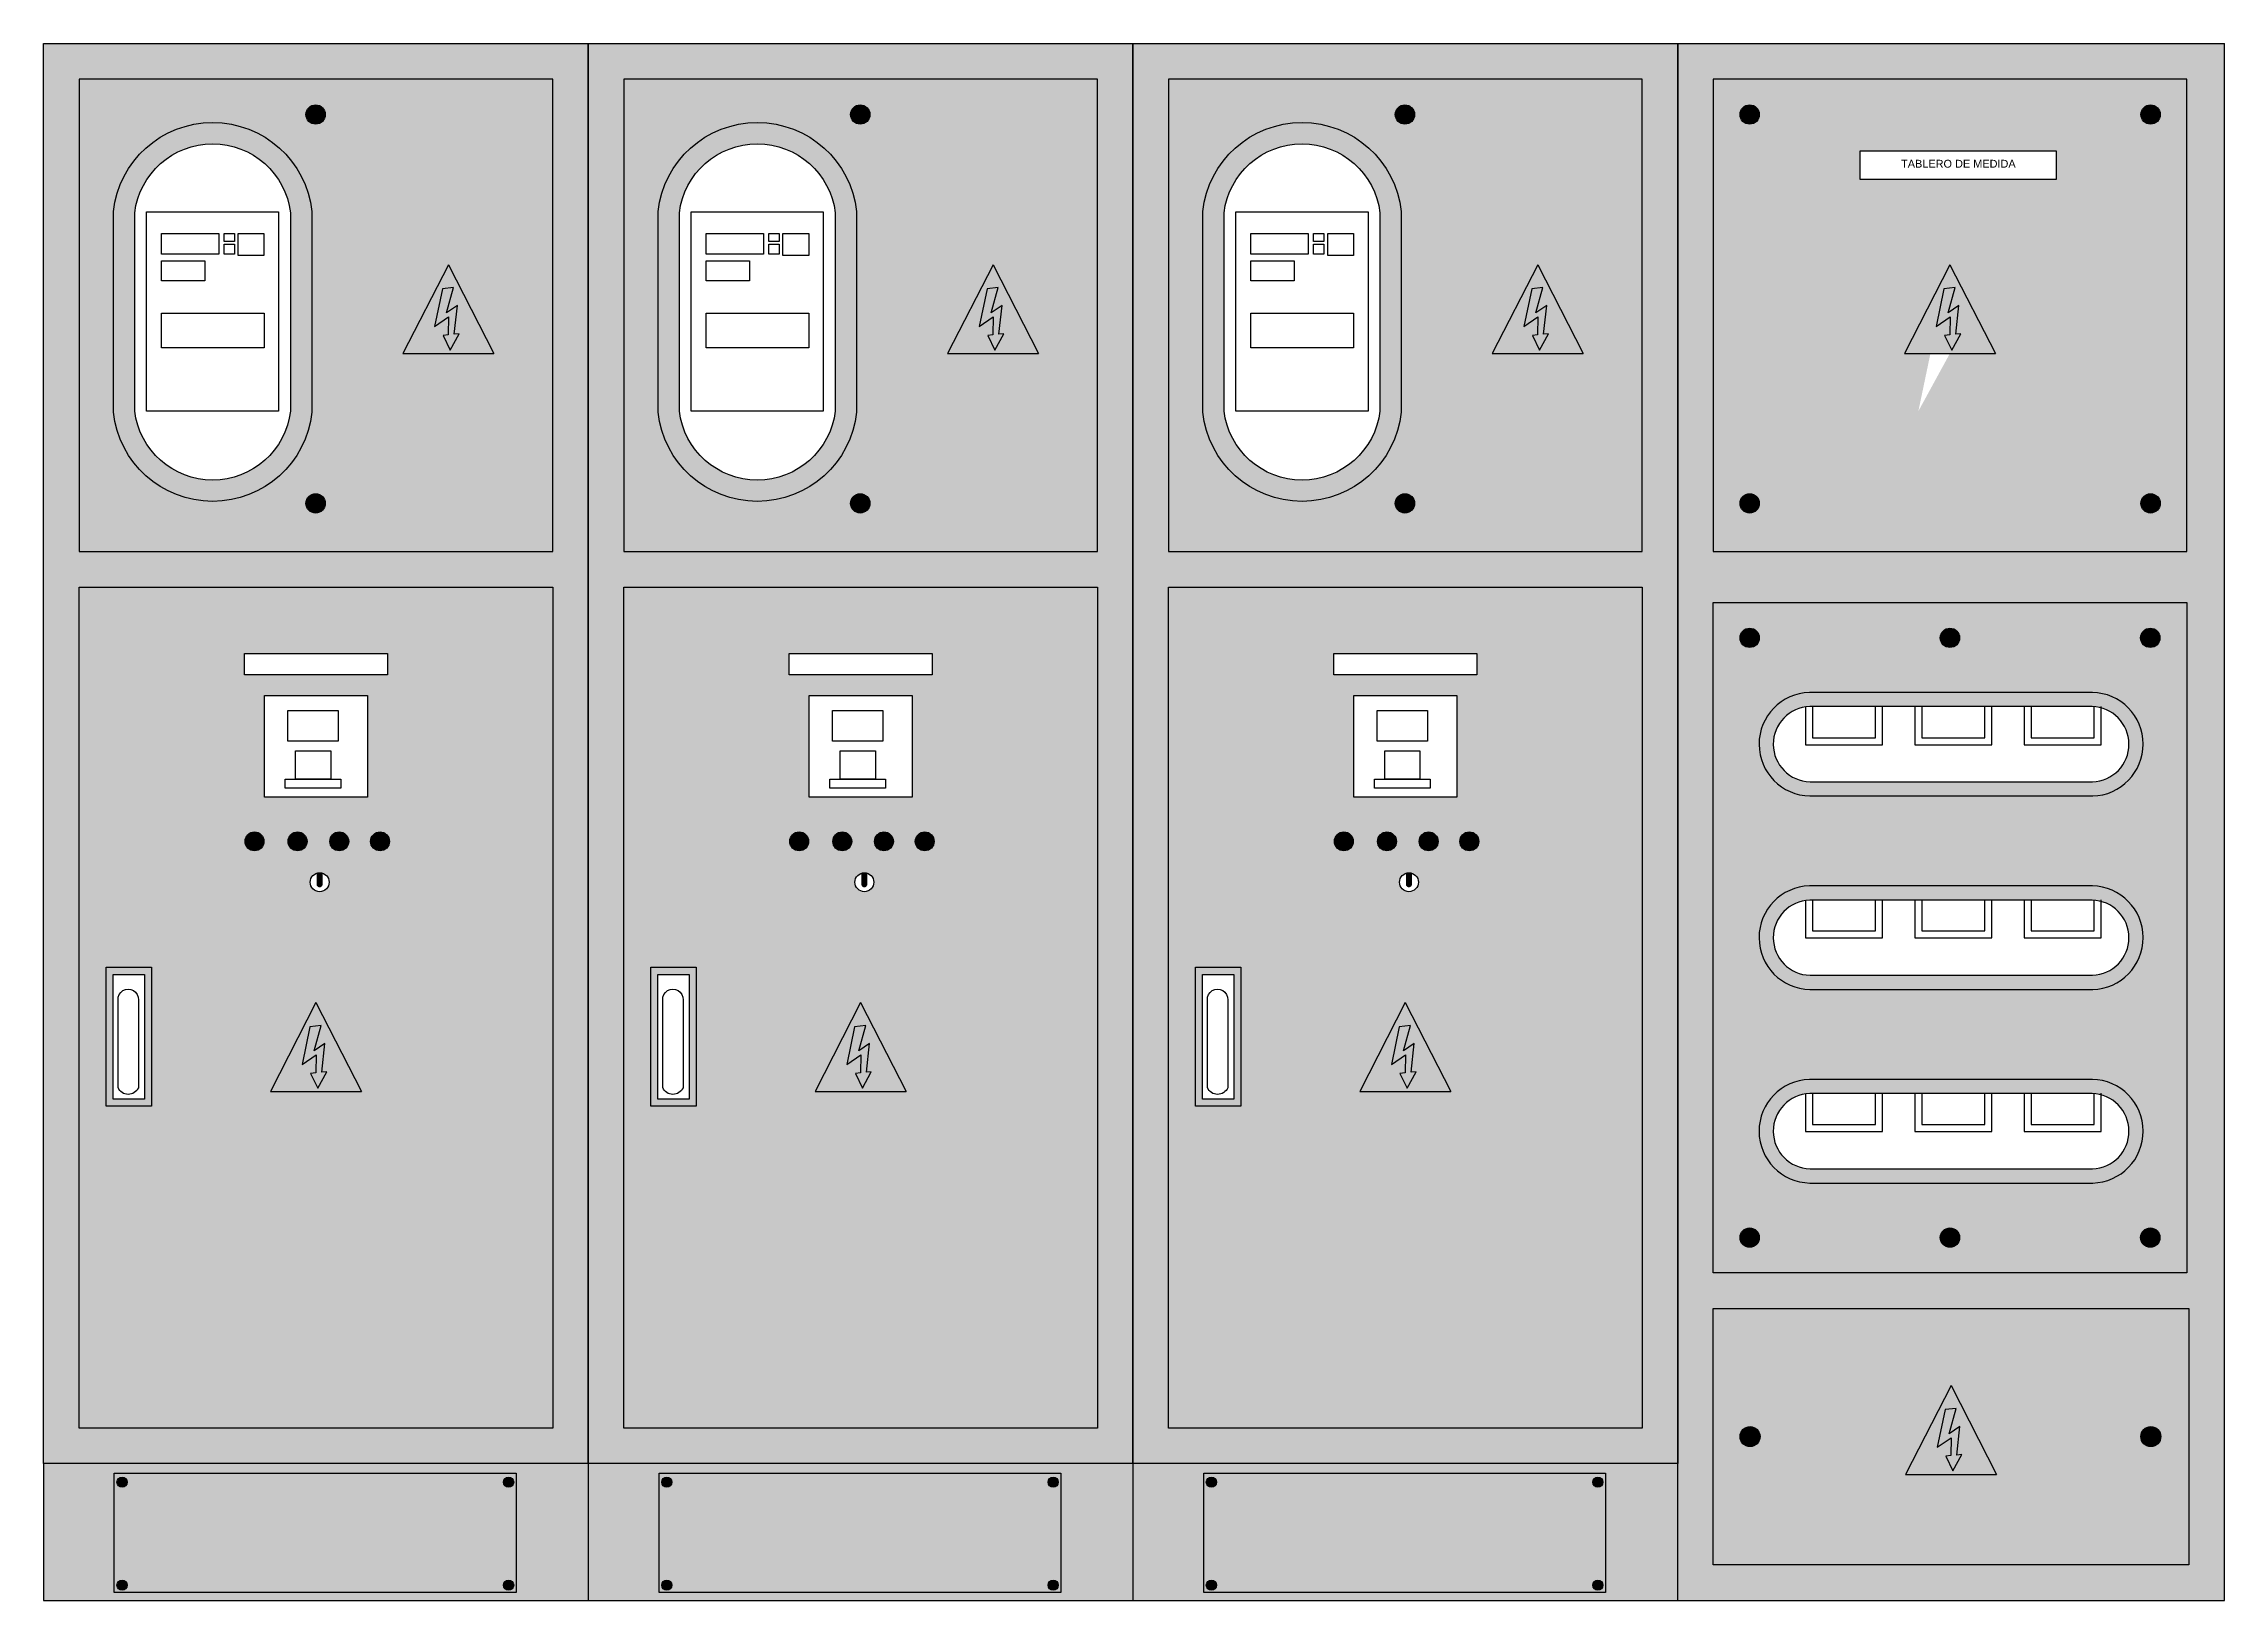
# Model space of a CAD drawing. Header units: metres. Extents: x 81 to 650, y -25 to 177.
# Drawn here: x 255.63 to 258.701, y 35.921 to 38.114 of the extents above; entities that cross this region are included whole.
import ezdxf

# ---------------------------------------------------------------- set-up
doc = ezdxf.new("R2010")
doc.units = ezdxf.units.M
doc.layers.add('EQUIPOS', color=7, linetype='Continuous', true_color=0xc7c7c7)
doc.layers.add('RE80', color=7, linetype='Continuous', lineweight=15)
doc.styles.add('ROMANS', font='arial.ttf')

msp = doc.modelspace()

# ---------------------------------------------------------------- texts
at = {"layer": 'RE80', "ltscale": 0.015, "insert": (258.2354, 37.9447, 0), "char_height": 0.011, "width": 0.182443, "attachment_point": 4, "style": 'ROMANS'}
msp.add_mtext('\\pxqc;TABLERO DE MEDIDA', dxfattribs=at)

# ---------------------------------------------------------------- hatches: boundary and pattern name
at = {"transparency": 33554687}
h = msp.add_hatch(color=256, dxfattribs=at)
h.dxf.hatch_style = 1
h.paths.add_polyline_path([(256.0266, 38.0141, 1), (255.9995, 38.0141, 1)])
h = msp.add_hatch(color=256, dxfattribs=at)
h.dxf.hatch_style = 1
h.paths.add_polyline_path([(256.7666, 38.0141, 1), (256.7937, 38.0141, 1)])
h = msp.add_hatch(color=256, dxfattribs=at)
h.dxf.hatch_style = 1
h.paths.add_polyline_path([(257.5337, 38.0141, 1), (257.5608, 38.0141, 1)])
h = msp.add_hatch(color=256, dxfattribs=at)
h.dxf.hatch_style = 1
h.paths.add_polyline_path([(258.0191, 38.0141, 1), (258.0463, 38.0141, 1)])
h = msp.add_hatch(color=256, dxfattribs=at)
h.dxf.hatch_style = 1
h.paths.add_polyline_path([(258.5838, 38.0141, 1), (258.6109, 38.0141, 1)])
h = msp.add_hatch(color=256, dxfattribs=at)
h.dxf.hatch_style = 1
h.paths.add_polyline_path([(256.0078, 37.8773), (256.0078, 37.6247, -1), (255.7284, 37.5948), (255.7284, 37.8474, -1)])
h.paths.add_polyline_path([(255.9778, 37.8756), (255.9778, 37.623, -1), (255.7584, 37.5965), (255.7584, 37.8491, -1)], flags=16)
h.paths.add_polyline_path([(255.775, 37.8769), (255.961, 37.8769), (255.961, 37.5962), (255.775, 37.5962)], flags=0)
h.paths.add_polyline_path([(255.877, 37.8463), (255.877, 37.8173), (255.7961, 37.8173), (255.7961, 37.8463)], flags=0)
h.paths.add_polyline_path([(255.8842, 37.8463), (255.899, 37.8463), (255.899, 37.8354), (255.8842, 37.8354)], flags=0)
h.paths.add_polyline_path([(255.9042, 37.8463), (255.9404, 37.8463), (255.9404, 37.8156), (255.9042, 37.8156)], flags=0)
h.paths.add_polyline_path([(255.8842, 37.8317), (255.899, 37.8317), (255.899, 37.8176), (255.8842, 37.8176)], flags=0)
h.paths.add_polyline_path([(255.857, 37.8079), (255.857, 37.7799), (255.7961, 37.7799), (255.7961, 37.8079)], flags=0)
h.paths.add_polyline_path([(255.796, 37.7343), (255.9405, 37.7343), (255.9405, 37.6853), (255.796, 37.6853)], flags=0)
h = msp.add_hatch(color=256, dxfattribs=at)
h.dxf.hatch_style = 1
h.paths.add_polyline_path([(256.7749, 37.8773), (256.7749, 37.6247, -1), (256.4954, 37.5948), (256.4954, 37.8474, -1)])
h.paths.add_polyline_path([(256.7449, 37.8756), (256.7449, 37.623, -1), (256.5254, 37.5965), (256.5254, 37.8491, -1)], flags=16)
h.paths.add_polyline_path([(256.542, 37.8769), (256.7281, 37.8769), (256.7281, 37.5962), (256.542, 37.5962)], flags=0)
h.paths.add_polyline_path([(256.644, 37.8463), (256.644, 37.8173), (256.5632, 37.8173), (256.5632, 37.8463)], flags=0)
h.paths.add_polyline_path([(256.6513, 37.8463), (256.6661, 37.8463), (256.6661, 37.8354), (256.6513, 37.8354)], flags=0)
h.paths.add_polyline_path([(256.6713, 37.8463), (256.7075, 37.8463), (256.7075, 37.8156), (256.6713, 37.8156)], flags=0)
h.paths.add_polyline_path([(256.6513, 37.8317), (256.6661, 37.8317), (256.6661, 37.8176), (256.6513, 37.8176)], flags=0)
h.paths.add_polyline_path([(256.6241, 37.8079), (256.6241, 37.7799), (256.5632, 37.7799), (256.5632, 37.8079)], flags=0)
h.paths.add_polyline_path([(256.563, 37.7343), (256.7076, 37.7343), (256.7076, 37.6853), (256.563, 37.6853)], flags=0)
h = msp.add_hatch(color=256, dxfattribs=at)
h.dxf.hatch_style = 1
h.paths.add_polyline_path([(257.542, 37.6247, -1), (257.2625, 37.5948), (257.2625, 37.8474, -1), (257.542, 37.8773)])
h.paths.add_polyline_path([(257.512, 37.623, -1), (257.2925, 37.5965), (257.2925, 37.8491, -1), (257.512, 37.8756)], flags=16)
h.paths.add_polyline_path([(257.3302, 37.8463), (257.4111, 37.8463), (257.4111, 37.8173), (257.3302, 37.8173)], flags=0)
h.paths.add_polyline_path([(257.4183, 37.8463), (257.4331, 37.8463), (257.4331, 37.8354), (257.4183, 37.8354)], flags=0)
h.paths.add_polyline_path([(257.3302, 37.8079), (257.3912, 37.8079), (257.3912, 37.7799), (257.3302, 37.7799)], flags=0)
h.paths.add_polyline_path([(257.4183, 37.8317), (257.4331, 37.8317), (257.4331, 37.8176), (257.4183, 37.8176)], flags=0)
h.paths.add_polyline_path([(257.4384, 37.8463), (257.4746, 37.8463), (257.4746, 37.8156), (257.4384, 37.8156)], flags=0)
h.paths.add_polyline_path([(257.3301, 37.7343), (257.4746, 37.7343), (257.4746, 37.6853), (257.3301, 37.6853)], flags=0)
h = msp.add_hatch(color=2, dxfattribs=at)
h.dxf.hatch_style = 1
h.paths.add_polyline_path([(256.2001, 37.8026), (256.1361, 37.6774), (256.2642, 37.6774)])
h.paths.add_polyline_path([(256.2152, 37.7054), (256.2026, 37.6822), (256.1927, 37.703), (256.1999, 37.7038), (256.2003, 37.729), (256.1806, 37.7157), (256.1916, 37.7686), (256.2073, 37.7703), (256.1976, 37.7347), (256.2128, 37.7449), (256.2083, 37.7046)], flags=16)
h = msp.add_hatch(color=2, dxfattribs=at)
h.dxf.hatch_style = 1
h.paths.add_polyline_path([(256.9672, 37.8026), (256.9031, 37.6774), (257.0313, 37.6774)])
h.paths.add_polyline_path([(256.9823, 37.7054), (256.9696, 37.6822), (256.9597, 37.703), (256.967, 37.7038), (256.9674, 37.729), (256.9476, 37.7157), (256.9587, 37.7686), (256.9744, 37.7703), (256.9647, 37.7347), (256.9799, 37.7449), (256.9754, 37.7046)], flags=16)
h = msp.add_hatch(color=2, dxfattribs=at)
h.dxf.hatch_style = 1
h.paths.add_polyline_path([(257.7343, 37.8026), (257.6702, 37.6774), (257.7984, 37.6774)])
h.paths.add_polyline_path([(257.7494, 37.7054), (257.7367, 37.6822), (257.7268, 37.703), (257.7341, 37.7038), (257.7345, 37.729), (257.7147, 37.7157), (257.7258, 37.7686), (257.7415, 37.7703), (257.7317, 37.7347), (257.747, 37.7449), (257.7424, 37.7046)], flags=16)
h = msp.add_hatch(color=2, dxfattribs=at)
h.dxf.hatch_style = 1
h.paths.add_polyline_path([(258.3148, 37.8026), (258.2507, 37.6774), (258.3789, 37.6774)])
h.paths.add_polyline_path([(258.3299, 37.7054), (258.3172, 37.6822), (258.3073, 37.703), (258.3146, 37.7038), (258.315, 37.729), (258.2952, 37.7157), (258.3063, 37.7686), (258.322, 37.7703), (258.3122, 37.7347), (258.3275, 37.7449), (258.3229, 37.7046)], flags=16)
h = msp.add_hatch(color=256, dxfattribs=at)
h.dxf.hatch_style = 1
h.paths.add_polyline_path([(256.2128, 37.7449), (256.1976, 37.7347), (256.2073, 37.7703), (256.1916, 37.7686), (256.1806, 37.7157), (256.2003, 37.729), (256.1999, 37.7038), (256.1927, 37.703), (256.2026, 37.6822), (256.2152, 37.7054), (256.2083, 37.7046)])
h = msp.add_hatch(color=256, dxfattribs=at)
h.dxf.hatch_style = 1
h.paths.add_polyline_path([(256.9799, 37.7449), (256.9647, 37.7347), (256.9744, 37.7703), (256.9587, 37.7686), (256.9476, 37.7157), (256.9674, 37.729), (256.967, 37.7038), (256.9597, 37.703), (256.9696, 37.6822), (256.9823, 37.7054), (256.9754, 37.7046)])
h = msp.add_hatch(color=256, dxfattribs=at)
h.dxf.hatch_style = 1
h.paths.add_polyline_path([(257.747, 37.7449), (257.7317, 37.7347), (257.7415, 37.7703), (257.7258, 37.7686), (257.7147, 37.7157), (257.7345, 37.729), (257.7341, 37.7038), (257.7268, 37.703), (257.7367, 37.6822), (257.7494, 37.7054), (257.7424, 37.7046)])
h = msp.add_hatch(color=256, dxfattribs=at)
h.dxf.hatch_style = 1
h.paths.add_polyline_path([(258.3275, 37.7449), (258.3122, 37.7347), (258.322, 37.7703), (258.3063, 37.7686), (258.2952, 37.7157), (258.315, 37.729), (258.3146, 37.7038), (258.3073, 37.703), (258.3172, 37.6822), (258.3299, 37.7054), (258.3229, 37.7046)])
h = msp.add_hatch(color=256, dxfattribs=at)
h.dxf.hatch_style = 1
h.paths.add_polyline_path([(255.9995, 37.4664, 1), (256.0266, 37.4664, 1)])
h = msp.add_hatch(color=256, dxfattribs=at)
h.dxf.hatch_style = 1
h.paths.add_polyline_path([(256.7666, 37.4664, 1), (256.7937, 37.4664, 1)])
h = msp.add_hatch(color=256, dxfattribs=at)
h.dxf.hatch_style = 1
h.paths.add_polyline_path([(257.5608, 37.4664, 1), (257.5337, 37.4664, 1)])
h = msp.add_hatch(color=256, dxfattribs=at)
h.dxf.hatch_style = 1
h.paths.add_polyline_path([(258.0191, 37.4664, 1), (258.0463, 37.4664, 1)])
h = msp.add_hatch(color=256, dxfattribs=at)
h.dxf.hatch_style = 1
h.paths.add_polyline_path([(258.5838, 37.4664, 1), (258.6109, 37.4664, 1)])
h = msp.add_hatch(color=256, dxfattribs=at)
h.dxf.hatch_style = 1
h.paths.add_polyline_path([(258.0191, 37.277, 1), (258.0463, 37.277, 1)])
h = msp.add_hatch(color=256, dxfattribs=at)
h.dxf.hatch_style = 1
h.paths.add_polyline_path([(258.3012, 37.277, 1), (258.3283, 37.277, 1)])
h = msp.add_hatch(color=256, dxfattribs=at)
h.dxf.hatch_style = 1
h.paths.add_polyline_path([(258.5833, 37.277, 1), (258.6104, 37.277, 1)])
h = msp.add_hatch(color=256, dxfattribs=at)
h.dxf.hatch_style = 1
h.paths.add_polyline_path([(258.5153, 37.2001), (258.117, 37.2001, 0.978397), (258.1175, 37.0543), (258.5158, 37.0543, 0.978397)])
h.paths.add_polyline_path([(258.5151, 37.1801, -0.97469), (258.5155, 37.0743), (258.1177, 37.0743, -0.97469), (258.1173, 37.1801)], flags=16)
h = msp.add_hatch(color=3, dxfattribs=at)
h.dxf.hatch_style = 1
h.paths.add_polyline_path([(255.9138, 36.9904, 1), (255.9403, 36.9904, 1)])
h = msp.add_hatch(color=1, dxfattribs=at)
h.dxf.hatch_style = 1
h.paths.add_polyline_path([(255.9745, 36.9904, 1), (256.001, 36.9904, 1)])
h = msp.add_hatch(color=3, dxfattribs=at)
h.dxf.hatch_style = 1
h.paths.add_polyline_path([(256.0332, 36.9904, 1), (256.0597, 36.9904, 1)])
h = msp.add_hatch(color=1, dxfattribs=at)
h.dxf.hatch_style = 1
h.paths.add_polyline_path([(256.117, 36.9904, 1), (256.0905, 36.9904, 1)])
h = msp.add_hatch(color=3, dxfattribs=at)
h.dxf.hatch_style = 1
h.paths.add_polyline_path([(256.6809, 36.9904, 1), (256.7074, 36.9904, 1)])
h = msp.add_hatch(color=1, dxfattribs=at)
h.dxf.hatch_style = 1
h.paths.add_polyline_path([(256.7415, 36.9904, 1), (256.768, 36.9904, 1)])
h = msp.add_hatch(color=3, dxfattribs=at)
h.dxf.hatch_style = 1
h.paths.add_polyline_path([(256.8003, 36.9904, 1), (256.8268, 36.9904, 1)])
h = msp.add_hatch(color=1, dxfattribs=at)
h.dxf.hatch_style = 1
h.paths.add_polyline_path([(256.8576, 36.9904, 1), (256.8841, 36.9904, 1)])
h = msp.add_hatch(color=3, dxfattribs=at)
h.dxf.hatch_style = 1
h.paths.add_polyline_path([(257.4745, 36.9904, 1), (257.448, 36.9904, 1)])
h = msp.add_hatch(color=1, dxfattribs=at)
h.dxf.hatch_style = 1
h.paths.add_polyline_path([(257.5086, 36.9904, 1), (257.5351, 36.9904, 1)])
h = msp.add_hatch(color=3, dxfattribs=at)
h.dxf.hatch_style = 1
h.paths.add_polyline_path([(257.5673, 36.9904, 1), (257.5938, 36.9904, 1)])
h = msp.add_hatch(color=1, dxfattribs=at)
h.dxf.hatch_style = 1
h.paths.add_polyline_path([(257.6247, 36.9904, 1), (257.6512, 36.9904, 1)])
h = msp.add_hatch(color=256, dxfattribs=at)
h.dxf.hatch_style = 1
h.paths.add_polyline_path([(256.0219, 36.9457, 0.123319), (256.0154, 36.9456), (256.0155, 36.9287, 0.65525), (256.0219, 36.9288)])
h = msp.add_hatch(color=256, dxfattribs=at)
h.dxf.hatch_style = 1
h.paths.add_polyline_path([(256.7889, 36.9457, 0.123319), (256.7825, 36.9456), (256.7825, 36.9287, 0.65525), (256.789, 36.9288)])
h = msp.add_hatch(color=256, dxfattribs=at)
h.dxf.hatch_style = 1
h.paths.add_polyline_path([(257.556, 36.9457, 0.123319), (257.5496, 36.9456), (257.5496, 36.9287, 0.65525), (257.5561, 36.9288)])
h = msp.add_hatch(color=256, dxfattribs=at)
h.dxf.hatch_style = 1
h.paths.add_polyline_path([(258.5153, 36.9276), (258.117, 36.9276, 0.978397), (258.1175, 36.7818), (258.5158, 36.7818, 0.978397)])
h.paths.add_polyline_path([(258.5151, 36.9076, -0.97469), (258.5155, 36.8018), (258.1177, 36.8018, -0.97469), (258.1173, 36.9076)], flags=16)
h = msp.add_hatch(color=256, dxfattribs=at)
h.dxf.hatch_style = 1
h.paths.add_polyline_path([(255.718, 36.6175), (255.7821, 36.6175), (255.7821, 36.813), (255.718, 36.813)])
h.paths.add_polyline_path([(255.728, 36.803), (255.7721, 36.803), (255.7721, 36.6275), (255.728, 36.6275)], flags=16)
h = msp.add_hatch(color=256, dxfattribs=at)
h.dxf.hatch_style = 1
h.paths.add_polyline_path([(256.5492, 36.813), (256.4851, 36.813), (256.4851, 36.6175), (256.5492, 36.6175)])
h.paths.add_polyline_path([(256.4951, 36.803), (256.5392, 36.803), (256.5392, 36.6275), (256.4951, 36.6275)], flags=16)
h = msp.add_hatch(color=256, dxfattribs=at)
h.dxf.hatch_style = 1
h.paths.add_polyline_path([(257.3162, 36.813), (257.2522, 36.813), (257.2522, 36.6175), (257.3162, 36.6175)])
h.paths.add_polyline_path([(257.2622, 36.803), (257.3062, 36.803), (257.3062, 36.6275), (257.2622, 36.6275)], flags=16)
h = msp.add_hatch(color=2, dxfattribs=at)
h.dxf.hatch_style = 1
h.paths.add_polyline_path([(255.9495, 36.638), (256.0777, 36.638), (256.0136, 36.7632)])
h.paths.add_polyline_path([(256.0208, 36.7309), (256.011, 36.6953), (256.0263, 36.7055), (256.0217, 36.6653), (256.0287, 36.666), (256.016, 36.6428), (256.0061, 36.6636), (256.0134, 36.6644), (256.0138, 36.6896), (255.994, 36.6763), (256.0051, 36.7293)], flags=16)
h = msp.add_hatch(color=2, dxfattribs=at)
h.dxf.hatch_style = 1
h.paths.add_polyline_path([(256.7166, 36.638), (256.8447, 36.638), (256.7806, 36.7632)])
h.paths.add_polyline_path([(256.7878, 36.7309), (256.7781, 36.6953), (256.7933, 36.7055), (256.7888, 36.6653), (256.7957, 36.666), (256.7831, 36.6428), (256.7732, 36.6636), (256.7804, 36.6644), (256.7808, 36.6896), (256.7611, 36.6763), (256.7722, 36.7293)], flags=16)
h = msp.add_hatch(color=2, dxfattribs=at)
h.dxf.hatch_style = 1
h.paths.add_polyline_path([(257.4836, 36.638), (257.6118, 36.638), (257.5477, 36.7632)])
h.paths.add_polyline_path([(257.5549, 36.7309), (257.5452, 36.6953), (257.5604, 36.7055), (257.5559, 36.6653), (257.5628, 36.666), (257.5502, 36.6428), (257.5402, 36.6636), (257.5475, 36.6644), (257.5479, 36.6896), (257.5282, 36.6763), (257.5392, 36.7293)], flags=16)
h = msp.add_hatch(color=256, dxfattribs=at)
h.dxf.hatch_style = 1
h.paths.add_polyline_path([(256.0138, 36.6896), (256.0134, 36.6644), (256.0061, 36.6636), (256.016, 36.6428), (256.0287, 36.666), (256.0217, 36.6653), (256.0263, 36.7055), (256.011, 36.6953), (256.0208, 36.7309), (256.0051, 36.7293), (255.994, 36.6763)])
h = msp.add_hatch(color=256, dxfattribs=at)
h.dxf.hatch_style = 1
h.paths.add_polyline_path([(256.7808, 36.6896), (256.7804, 36.6644), (256.7732, 36.6636), (256.7831, 36.6428), (256.7957, 36.666), (256.7888, 36.6653), (256.7933, 36.7055), (256.7781, 36.6953), (256.7878, 36.7309), (256.7722, 36.7293), (256.7611, 36.6763)])
h = msp.add_hatch(color=256, dxfattribs=at)
h.dxf.hatch_style = 1
h.paths.add_polyline_path([(257.5479, 36.6896), (257.5475, 36.6644), (257.5402, 36.6636), (257.5502, 36.6428), (257.5628, 36.666), (257.5559, 36.6653), (257.5604, 36.7055), (257.5452, 36.6953), (257.5549, 36.7309), (257.5392, 36.7293), (257.5282, 36.6763)])
h = msp.add_hatch(color=256, dxfattribs=at)
h.dxf.hatch_style = 1
h.paths.add_polyline_path([(258.5153, 36.6551), (258.117, 36.6551, 0.978397), (258.1175, 36.5092), (258.5158, 36.5092, 0.978397)])
h.paths.add_polyline_path([(258.5151, 36.6351, -0.97469), (258.5155, 36.5292), (258.1177, 36.5292, -0.97469), (258.1173, 36.6351)], flags=16)
h = msp.add_hatch(color=256, dxfattribs=at)
h.dxf.hatch_style = 1
h.paths.add_polyline_path([(258.0191, 36.4323, 1), (258.0463, 36.4323, 1)])
h = msp.add_hatch(color=256, dxfattribs=at)
h.dxf.hatch_style = 1
h.paths.add_polyline_path([(258.3012, 36.4323, 1), (258.3283, 36.4323, 1)])
h = msp.add_hatch(color=256, dxfattribs=at)
h.dxf.hatch_style = 1
h.paths.add_polyline_path([(258.5833, 36.4323, 1), (258.6104, 36.4323, 1)])
h = msp.add_hatch(color=2, dxfattribs=at)
h.dxf.hatch_style = 1
h.paths.add_polyline_path([(258.3163, 36.224), (258.2522, 36.0988), (258.3803, 36.0988)])
h.paths.add_polyline_path([(258.3314, 36.1268), (258.3187, 36.1036), (258.3088, 36.1244), (258.316, 36.1252), (258.3164, 36.1504), (258.2967, 36.1371), (258.3078, 36.1901), (258.3234, 36.1917), (258.3137, 36.1561), (258.3289, 36.1663), (258.3244, 36.1261)], flags=16)
h = msp.add_hatch(color=256, dxfattribs=at)
h.dxf.hatch_style = 1
h.paths.add_polyline_path([(258.3289, 36.1663), (258.3137, 36.1561), (258.3234, 36.1917), (258.3078, 36.1901), (258.2967, 36.1371), (258.3164, 36.1504), (258.316, 36.1252), (258.3088, 36.1244), (258.3187, 36.1036), (258.3314, 36.1268), (258.3244, 36.1261)])
h = msp.add_hatch(color=256, dxfattribs=at)
h.dxf.hatch_style = 1
h.paths.add_polyline_path([(258.0474, 36.152, 1), (258.0191, 36.152, 1)])
h = msp.add_hatch(color=256, dxfattribs=at)
h.dxf.hatch_style = 1
h.paths.add_polyline_path([(258.6118, 36.152, 1), (258.5836, 36.152, 1)])
h = msp.add_hatch(color=256, dxfattribs=at)
h.dxf.hatch_style = 1
h.paths.add_polyline_path([(255.7476, 36.0879, 1), (255.7334, 36.0879, 1)])
h = msp.add_hatch(color=256, dxfattribs=at)
h.dxf.hatch_style = 1
h.paths.add_polyline_path([(256.292, 36.0879, 1), (256.2777, 36.0879, 1)])
h = msp.add_hatch(color=256, dxfattribs=at)
h.dxf.hatch_style = 1
h.paths.add_polyline_path([(256.5147, 36.0879, 1), (256.5004, 36.0879, 1)])
h = msp.add_hatch(color=256, dxfattribs=at)
h.dxf.hatch_style = 1
h.paths.add_polyline_path([(257.0591, 36.0879, 1), (257.0448, 36.0879, 1)])
h = msp.add_hatch(color=256, dxfattribs=at)
h.dxf.hatch_style = 1
h.paths.add_polyline_path([(257.2818, 36.0879, 1), (257.2675, 36.0879, 1)])
h = msp.add_hatch(color=256, dxfattribs=at)
h.dxf.hatch_style = 1
h.paths.add_polyline_path([(257.8119, 36.0879, 1), (257.8261, 36.0879, 1)])
h = msp.add_hatch(color=256, dxfattribs=at)
h.dxf.hatch_style = 1
h.paths.add_polyline_path([(255.7334, 35.9427, 1), (255.7476, 35.9427, 1)])
h = msp.add_hatch(color=256, dxfattribs=at)
h.dxf.hatch_style = 1
h.paths.add_polyline_path([(256.292, 35.9427, 1), (256.2777, 35.9427, 1)])
h = msp.add_hatch(color=256, dxfattribs=at)
h.dxf.hatch_style = 1
h.paths.add_polyline_path([(256.5147, 35.9427, 1), (256.5004, 35.9427, 1)])
h = msp.add_hatch(color=256, dxfattribs=at)
h.dxf.hatch_style = 1
h.paths.add_polyline_path([(257.0448, 35.9427, 1), (257.0591, 35.9427, 1)])
h = msp.add_hatch(color=256, dxfattribs=at)
h.dxf.hatch_style = 1
h.paths.add_polyline_path([(257.2675, 35.9427, 1), (257.2818, 35.9427, 1)])
h = msp.add_hatch(color=256, dxfattribs=at)
h.dxf.hatch_style = 1
h.paths.add_polyline_path([(257.8119, 35.9427, 1), (257.8261, 35.9427, 1)])
at = {"layer": 'EQUIPOS', "transparency": 33554687}
h = msp.add_hatch(color=256, dxfattribs=at)
h.dxf.hatch_style = 1
h.paths.add_polyline_path([(255.63, 36.114), (256.3971, 36.114), (256.3971, 38.114), (255.63, 38.114)])
h.paths.add_polyline_path([(255.68, 38.064), (256.3471, 38.064), (256.3471, 37.3986), (255.68, 37.3986)], flags=16)
h.paths.add_polyline_path([(256.0078, 37.8773), (256.0078, 37.5948, -0.898837), (255.7284, 37.5948), (255.7284, 37.8773, -0.898837)], flags=0)
h.paths.add_polyline_path([(255.9778, 37.8756), (255.9778, 37.5965, -0.886621), (255.7584, 37.5965), (255.7584, 37.8756, -0.886621)], flags=0)
h.paths.add_polyline_path([(255.775, 37.8769), (255.961, 37.8769), (255.961, 37.5962), (255.775, 37.5962)], flags=0)
h.paths.add_polyline_path([(255.7961, 37.8463), (255.877, 37.8463), (255.877, 37.8173), (255.7961, 37.8173)], flags=0)
h.paths.add_polyline_path([(255.7961, 37.8079), (255.857, 37.8079), (255.857, 37.7799), (255.7961, 37.7799)], flags=0)
h.paths.add_polyline_path([(255.8842, 37.8463), (255.899, 37.8463), (255.899, 37.8354), (255.8842, 37.8354)], flags=0)
h.paths.add_polyline_path([(255.796, 37.7343), (255.9405, 37.7343), (255.9405, 37.6853), (255.796, 37.6853)], flags=0)
h.paths.add_polyline_path([(255.9995, 38.0141, -1), (256.0266, 38.0141, -1)], flags=0)
h.paths.add_polyline_path([(256.2001, 37.8026), (256.2642, 37.6774), (256.1361, 37.6774)], flags=0)
h.paths.add_polyline_path([(256.1916, 37.7686), (256.2073, 37.7703), (256.1976, 37.7347), (256.2128, 37.7449), (256.2083, 37.7046), (256.2152, 37.7054), (256.2026, 37.6822), (256.1927, 37.703), (256.1999, 37.7038), (256.2003, 37.729), (256.1806, 37.7157)], flags=0)
h.paths.add_polyline_path([(256.0266, 37.4664, -1), (255.9995, 37.4664, -1)], flags=0)
h.paths.add_polyline_path([(255.68, 37.3486), (256.3471, 37.3486), (256.3471, 36.164), (255.68, 36.164)], flags=16)
h.paths.add_polyline_path([(255.9129, 37.2549), (256.1143, 37.2549), (256.1143, 37.2249), (255.9129, 37.2249)], flags=0)
h.paths.add_polyline_path([(255.9411, 37.1957), (256.0861, 37.1957), (256.0861, 37.0525), (255.9411, 37.0525)], flags=0)
h.paths.add_polyline_path([(255.9739, 37.1747), (256.045, 37.1747), (256.045, 37.1315), (255.9739, 37.1315)], flags=0)
h.paths.add_polyline_path([(255.9846, 37.1181), (256.0343, 37.1181), (256.0343, 37.0778), (256.0486, 37.0778), (256.0486, 37.0654), (255.9703, 37.0654), (255.9703, 37.0778), (255.9846, 37.0778)], flags=0)
h.paths.add_polyline_path([(255.9403, 36.9904, -1), (255.9138, 36.9904, -1)], flags=0)
h.paths.add_polyline_path([(256.001, 36.9904, -1), (255.9745, 36.9904, -1)], flags=0)
h.paths.add_polyline_path([(256.0597, 36.9904, -1), (256.0332, 36.9904, -1)], flags=0)
h.paths.add_polyline_path([(256.117, 36.9904, -1), (256.0905, 36.9904, -1)], flags=0)
h.paths.add_polyline_path([(256.032, 36.9328, -1), (256.0055, 36.9328, -1)], flags=0)
h.paths.add_polyline_path([(255.718, 36.813), (255.7821, 36.813), (255.7821, 36.6175), (255.718, 36.6175)], flags=0)
h.paths.add_polyline_path([(255.728, 36.803), (255.7721, 36.803), (255.7721, 36.6275), (255.728, 36.6275)], flags=0)
h.paths.add_polyline_path([(256.0136, 36.7632), (256.0777, 36.638), (255.9495, 36.638)], flags=0)
h.paths.add_polyline_path([(256.0051, 36.7293), (256.0208, 36.7309), (256.011, 36.6953), (256.0263, 36.7055), (256.0217, 36.6653), (256.0287, 36.666), (256.016, 36.6428), (256.0061, 36.6636), (256.0134, 36.6644), (256.0138, 36.6896), (255.994, 36.6763)], flags=0)
h = msp.add_hatch(color=256, dxfattribs=at)
h.dxf.hatch_style = 1
h.paths.add_polyline_path([(257.1642, 38.114), (256.3971, 38.114), (256.3971, 36.114), (257.1642, 36.114)])
h.paths.add_polyline_path([(256.4471, 37.3986), (256.4471, 38.064), (257.1142, 38.064), (257.1142, 37.3986)], flags=16)
h.paths.add_polyline_path([(257.1142, 37.3486), (257.1142, 36.164), (256.4471, 36.164), (256.4471, 37.3486)], flags=16)
h.paths.add_polyline_path([(256.4954, 37.5948), (256.4954, 37.8773, -0.898837), (256.7749, 37.8773), (256.7749, 37.5948, -0.898837)], flags=0)
h.paths.add_polyline_path([(256.5254, 37.5965), (256.5254, 37.8756, -0.886621), (256.7449, 37.8756), (256.7449, 37.5965, -0.886621)], flags=0)
h.paths.add_polyline_path([(256.6799, 37.2549), (256.8813, 37.2549), (256.8813, 37.2249), (256.6799, 37.2249)], flags=0)
h.paths.add_polyline_path([(256.7666, 37.4664, -1), (256.7937, 37.4664, -1)], flags=0)
h.paths.add_polyline_path([(256.542, 37.5962), (256.542, 37.8769), (256.7281, 37.8769), (256.7281, 37.5962)], flags=0)
h.paths.add_polyline_path([(256.7082, 37.1957), (256.8531, 37.1957), (256.8531, 37.0525), (256.7082, 37.0525)], flags=0)
h.paths.add_polyline_path([(256.741, 37.1747), (256.812, 37.1747), (256.812, 37.1315), (256.741, 37.1315)], flags=0)
h.paths.add_polyline_path([(256.563, 37.6853), (256.563, 37.7343), (256.7076, 37.7343), (256.7076, 37.6853)], flags=0)
h.paths.add_polyline_path([(256.7517, 37.1181), (256.8014, 37.1181), (256.8014, 37.0778), (256.8157, 37.0778), (256.8157, 37.0654), (256.7374, 37.0654), (256.7374, 37.0778), (256.7517, 37.0778)], flags=0)
h.paths.add_polyline_path([(256.7074, 36.9904, -1), (256.6809, 36.9904, -1)], flags=0)
h.paths.add_polyline_path([(256.5632, 37.7799), (256.5632, 37.8079), (256.6241, 37.8079), (256.6241, 37.7799)], flags=0)
h.paths.add_polyline_path([(256.768, 36.9904, -1), (256.7415, 36.9904, -1)], flags=0)
h.paths.add_polyline_path([(256.9031, 37.6774), (256.9672, 37.8026), (257.0313, 37.6774)], flags=0)
h.paths.add_polyline_path([(256.5632, 37.8173), (256.5632, 37.8463), (256.644, 37.8463), (256.644, 37.8173)], flags=0)
h.paths.add_polyline_path([(256.8268, 36.9904, -1), (256.8003, 36.9904, -1)], flags=0)
h.paths.add_polyline_path([(256.6513, 37.8176), (256.6513, 37.8317), (256.6513, 37.8463), (256.6661, 37.8463), (256.7075, 37.8463), (256.7075, 37.8156), (256.6661, 37.8156), (256.6661, 37.8176)], flags=0)
h.paths.add_polyline_path([(256.8841, 36.9904, -1), (256.8576, 36.9904, -1)], flags=0)
h.paths.add_polyline_path([(256.7991, 36.9328, -1), (256.7726, 36.9328, -1)], flags=0)
h.paths.add_polyline_path([(256.9696, 37.6822), (256.9597, 37.703), (256.967, 37.7038), (256.9674, 37.729), (256.9476, 37.7157), (256.9587, 37.7686), (256.9744, 37.7703), (256.9647, 37.7347), (256.9799, 37.7449), (256.9754, 37.7046), (256.9823, 37.7054)], flags=0)
h.paths.add_polyline_path([(256.5492, 36.813), (256.5492, 36.6175), (256.4851, 36.6175), (256.4851, 36.813)], flags=0)
h.paths.add_polyline_path([(256.5392, 36.803), (256.5392, 36.6275), (256.4951, 36.6275), (256.4951, 36.803)], flags=0)
h.paths.add_polyline_path([(256.5306, 36.7678), (256.5306, 36.6434, -0.661068), (256.5019, 36.6435), (256.5019, 36.7671, -1.026294)], flags=0)
h.paths.add_polyline_path([(256.7806, 36.7632), (256.8447, 36.638), (256.7166, 36.638)], flags=0)
h.paths.add_polyline_path([(256.7666, 38.0141, -1), (256.7937, 38.0141, -1)], flags=0)
h.paths.add_polyline_path([(256.7722, 36.7293), (256.7878, 36.7309), (256.7781, 36.6953), (256.7933, 36.7055), (256.7888, 36.6653), (256.7957, 36.666), (256.7831, 36.6428), (256.7732, 36.6636), (256.7804, 36.6644), (256.7808, 36.6896), (256.7611, 36.6763)], flags=0)
h = msp.add_hatch(color=256, dxfattribs=at)
h.dxf.hatch_style = 1
h.paths.add_polyline_path([(257.9313, 38.114), (257.1642, 38.114), (257.1642, 36.114), (257.9313, 36.114)])
h.paths.add_polyline_path([(257.2142, 37.3486), (257.8813, 37.3486), (257.8813, 36.164), (257.2142, 36.164)], flags=16)
h.paths.add_polyline_path([(257.2522, 36.813), (257.3162, 36.813), (257.3162, 36.6175), (257.2522, 36.6175)], flags=0)
h.paths.add_polyline_path([(257.2622, 36.803), (257.3062, 36.803), (257.3062, 36.6275), (257.2622, 36.6275)], flags=0)
h.paths.add_polyline_path([(257.2977, 36.7678), (257.2977, 36.6434, -0.661068), (257.269, 36.6435), (257.269, 36.7671, -1.026294)], flags=0)
h.paths.add_polyline_path([(257.4745, 36.9904, -1), (257.448, 36.9904, -1)], flags=0)
h.paths.add_polyline_path([(257.4752, 37.0525), (257.4752, 37.1957), (257.6202, 37.1957), (257.6202, 37.0525)], flags=0)
h.paths.add_polyline_path([(257.5351, 36.9904, -1), (257.5086, 36.9904, -1)], flags=0)
h.paths.add_polyline_path([(257.5044, 37.0654), (257.5044, 37.0778), (257.5187, 37.0778), (257.5187, 37.1181), (257.5684, 37.1181), (257.5684, 37.0778), (257.5827, 37.0778), (257.5827, 37.0654)], flags=0)
h.paths.add_polyline_path([(257.5662, 36.9328, -1), (257.5397, 36.9328, -1)], flags=0)
h.paths.add_polyline_path([(257.5081, 37.1315), (257.5081, 37.1747), (257.5791, 37.1747), (257.5791, 37.1315)], flags=0)
h.paths.add_polyline_path([(257.5938, 36.9904, -1), (257.5673, 36.9904, -1)], flags=0)
h.paths.add_polyline_path([(257.447, 37.2249), (257.447, 37.2549), (257.6484, 37.2549), (257.6484, 37.2249)], flags=0)
h.paths.add_polyline_path([(257.5477, 36.7632), (257.6118, 36.638), (257.4836, 36.638)], flags=0)
h.paths.add_polyline_path([(257.5392, 36.7293), (257.5549, 36.7309), (257.5452, 36.6953), (257.5604, 36.7055), (257.5559, 36.6653), (257.5628, 36.666), (257.5502, 36.6428), (257.5402, 36.6636), (257.5475, 36.6644), (257.5479, 36.6896), (257.5282, 36.6763)], flags=0)
h.paths.add_polyline_path([(257.6512, 36.9904, -1), (257.6247, 36.9904, -1)], flags=0)
h.paths.add_polyline_path([(257.2142, 37.3986), (257.2142, 38.064), (257.8813, 38.064), (257.8813, 37.3986)], flags=16)
h.paths.add_polyline_path([(257.2625, 37.5948), (257.2625, 37.8773, -0.898837), (257.542, 37.8773), (257.542, 37.5948, -0.898837)], flags=0)
h.paths.add_polyline_path([(257.2925, 37.5965), (257.2925, 37.8756, -0.886621), (257.512, 37.8756), (257.512, 37.5965, -0.886621)], flags=0)
h.paths.add_polyline_path([(257.5337, 37.4664, -1), (257.5608, 37.4664, -1)], flags=0)
h.paths.add_polyline_path([(257.3091, 37.5962), (257.3091, 37.8769), (257.4952, 37.8769), (257.4952, 37.5962)], flags=0)
h.paths.add_polyline_path([(257.3301, 37.6853), (257.3301, 37.7343), (257.4746, 37.7343), (257.4746, 37.6853)], flags=0)
h.paths.add_polyline_path([(257.3302, 37.7799), (257.3302, 37.8079), (257.3912, 37.8079), (257.3912, 37.7799)], flags=0)
h.paths.add_polyline_path([(257.6702, 37.6774), (257.7343, 37.8026), (257.7984, 37.6774)], flags=0)
h.paths.add_polyline_path([(257.3302, 37.8173), (257.3302, 37.8463), (257.4111, 37.8463), (257.4111, 37.8173)], flags=0)
h.paths.add_polyline_path([(257.4183, 37.8176), (257.4183, 37.8317), (257.4183, 37.8463), (257.4331, 37.8463), (257.4746, 37.8463), (257.4746, 37.8156), (257.4331, 37.8156), (257.4331, 37.8176)], flags=0)
h.paths.add_polyline_path([(257.7367, 37.6822), (257.7268, 37.703), (257.7341, 37.7038), (257.7345, 37.729), (257.7147, 37.7157), (257.7258, 37.7686), (257.7415, 37.7703), (257.7317, 37.7347), (257.747, 37.7449), (257.7424, 37.7046), (257.7494, 37.7054)], flags=0)
h.paths.add_polyline_path([(257.5337, 38.0141, -1), (257.5608, 38.0141, -1)], flags=0)
h = msp.add_hatch(color=256, dxfattribs=at)
h.dxf.hatch_style = 1
h.paths.add_polyline_path([(258.7013, 38.114), (257.9313, 38.114), (257.9313, 35.9214), (258.7013, 35.9214)])
h.paths.add_polyline_path([(257.9813, 36.3826), (258.6483, 36.3826), (258.6483, 37.3268), (257.9813, 37.3268)], flags=16)
h.paths.add_polyline_path([(258.6483, 37.3986), (258.6483, 38.064), (257.9813, 38.064), (257.9813, 37.3986)], flags=16)
h.paths.add_polyline_path([(258.117, 37.2001), (258.5126, 37.2001, -0.996885), (258.5158, 37.0543), (258.1202, 37.0543, -0.996885)], flags=0)
h.paths.add_polyline_path([(258.1173, 37.1801), (258.5178, 37.1801), (258.5178, 37.0743), (258.12, 37.0743, -0.996344)], flags=0)
h.paths.add_polyline_path([(258.2507, 37.6774), (258.3148, 37.8026), (258.3789, 37.6774)], flags=0)
h.paths.add_polyline_path([(258.117, 36.9276), (258.5126, 36.9276, -0.996885), (258.5158, 36.7818), (258.1202, 36.7818, -0.996885)], flags=0)
h.paths.add_polyline_path([(258.3063, 37.7686), (258.322, 37.7703), (258.3122, 37.7347), (258.3275, 37.7449), (258.3229, 37.7046), (258.3299, 37.7054), (258.2703, 37.5963)], flags=0)
h.paths.add_polyline_path([(258.1173, 36.9076), (258.5178, 36.9076), (258.5178, 36.8018), (258.12, 36.8018, -0.996344)], flags=0)
h.paths.add_polyline_path([(258.1882, 37.9224), (258.1882, 37.9631), (258.4642, 37.9631), (258.4642, 37.9224)], flags=0)
h.paths.add_polyline_path([(258.117, 36.6551), (258.5126, 36.6551, -0.996885), (258.5158, 36.5092), (258.1202, 36.5092, -0.996885)], flags=0)
h.paths.add_polyline_path([(258.1173, 36.6351), (258.5178, 36.6351), (258.5178, 36.5292), (258.12, 36.5292, -0.996344)], flags=0)
h.paths.add_polyline_path([(257.9813, 36.3326), (258.6513, 36.3326), (258.6513, 35.9714), (257.9813, 35.9714)], flags=16)
h.paths.add_polyline_path([(258.3163, 36.224), (258.3803, 36.0988), (258.2522, 36.0988)], flags=0)
h.paths.add_polyline_path([(258.3078, 36.1901), (258.3234, 36.1917), (258.3137, 36.1561), (258.3289, 36.1663), (258.3244, 36.1261), (258.3314, 36.1268), (258.2717, 36.0177)], flags=0)
h.paths.add_polyline_path([(258.2429, 37.9332), (258.4098, 37.9332), (258.4098, 37.9559), (258.2429, 37.9559)], flags=8)
h = msp.add_hatch(color=256, dxfattribs=at)
h.dxf.hatch_style = 1
h.paths.add_polyline_path([(255.68, 38.064), (255.68, 37.3986), (256.3471, 37.3986), (256.3471, 38.064)])
h.paths.add_polyline_path([(255.9995, 38.0141, -1), (256.0266, 38.0141, -1)], flags=16)
h.paths.add_polyline_path([(256.0078, 37.8773), (256.0078, 37.5948, -0.898837), (255.7284, 37.5948), (255.7284, 37.8773, -0.898837)], flags=16)
h.paths.add_polyline_path([(255.9778, 37.8756), (255.9778, 37.5965, -0.886621), (255.7584, 37.5965), (255.7584, 37.8756, -0.886621)], flags=0)
h.paths.add_polyline_path([(256.2001, 37.8026), (256.2642, 37.6774), (256.1361, 37.6774)], flags=16)
h.paths.add_polyline_path([(255.961, 37.8769), (255.961, 37.5962), (255.775, 37.5962), (255.775, 37.8769)], flags=0)
h.paths.add_polyline_path([(256.1916, 37.7686), (256.2073, 37.7703), (256.1976, 37.7347), (256.2128, 37.7449), (256.2083, 37.7046), (256.2152, 37.7054), (256.2026, 37.6822), (256.1927, 37.703), (256.1999, 37.7038), (256.2003, 37.729), (256.1806, 37.7157)], flags=0)
h.paths.add_polyline_path([(255.9404, 37.8463), (255.9404, 37.8156), (255.9042, 37.8156), (255.9042, 37.8463)], flags=0)
h.paths.add_polyline_path([(255.877, 37.8463), (255.877, 37.8173), (255.7961, 37.8173), (255.7961, 37.8463)], flags=0)
h.paths.add_polyline_path([(255.9405, 37.7343), (255.9405, 37.6853), (255.796, 37.6853), (255.796, 37.7343)], flags=0)
h.paths.add_polyline_path([(255.857, 37.8079), (255.857, 37.7799), (255.7961, 37.7799), (255.7961, 37.8079)], flags=0)
h.paths.add_polyline_path([(256.0266, 37.4664, -1), (255.9995, 37.4664, -1)], flags=16)
h = msp.add_hatch(color=256, dxfattribs=at)
h.dxf.hatch_style = 1
h.paths.add_polyline_path([(257.1142, 38.064), (256.4471, 38.064), (256.4471, 37.3986), (257.1142, 37.3986)])
h.paths.add_polyline_path([(256.9031, 37.6774), (256.9672, 37.8026), (257.0313, 37.6774)], flags=16)
h.paths.add_polyline_path([(256.9696, 37.6822), (256.9597, 37.703), (256.967, 37.7038), (256.9674, 37.729), (256.9476, 37.7157), (256.9587, 37.7686), (256.9744, 37.7703), (256.9647, 37.7347), (256.9799, 37.7449), (256.9754, 37.7046), (256.9823, 37.7054)], flags=0)
h.paths.add_polyline_path([(256.7937, 37.4664, -1), (256.7666, 37.4664, -1)], flags=16)
h.paths.add_polyline_path([(256.4954, 37.5948), (256.4954, 37.8773, -0.898837), (256.7749, 37.8773), (256.7749, 37.5948, -0.898837)], flags=16)
h.paths.add_polyline_path([(256.5254, 37.5965), (256.5254, 37.8756, -0.886621), (256.7449, 37.8756), (256.7449, 37.5965, -0.886621)], flags=0)
h.paths.add_polyline_path([(256.7281, 37.5962), (256.542, 37.5962), (256.542, 37.8769), (256.7281, 37.8769)], flags=0)
h.paths.add_polyline_path([(256.7076, 37.6853), (256.563, 37.6853), (256.563, 37.7343), (256.7076, 37.7343)], flags=0)
h.paths.add_polyline_path([(256.7075, 37.8156), (256.6661, 37.8156), (256.6661, 37.8176), (256.6513, 37.8176), (256.6513, 37.8317), (256.6513, 37.8463), (256.6661, 37.8463), (256.7075, 37.8463)], flags=0)
h.paths.add_polyline_path([(256.6241, 37.7799), (256.5632, 37.7799), (256.5632, 37.8079), (256.6241, 37.8079)], flags=0)
h.paths.add_polyline_path([(256.644, 37.8173), (256.5632, 37.8173), (256.5632, 37.8463), (256.644, 37.8463)], flags=0)
h.paths.add_polyline_path([(256.7666, 38.0141, -1), (256.7937, 38.0141, -1)], flags=16)
h = msp.add_hatch(color=256, dxfattribs=at)
h.dxf.hatch_style = 1
h.paths.add_polyline_path([(257.8813, 38.064), (257.2142, 38.064), (257.2142, 37.3986), (257.8813, 37.3986)])
h.paths.add_polyline_path([(257.5337, 37.4664, -1), (257.5608, 37.4664, -1)], flags=16)
h.paths.add_polyline_path([(257.6702, 37.6774), (257.7343, 37.8026), (257.7984, 37.6774)], flags=16)
h.paths.add_polyline_path([(257.2625, 37.5948), (257.2625, 37.8773, -0.898837), (257.542, 37.8773), (257.542, 37.5948, -0.898837)], flags=16)
h.paths.add_polyline_path([(257.7367, 37.6822), (257.7268, 37.703), (257.7341, 37.7038), (257.7345, 37.729), (257.7147, 37.7157), (257.7258, 37.7686), (257.7415, 37.7703), (257.7317, 37.7347), (257.747, 37.7449), (257.7424, 37.7046), (257.7494, 37.7054)], flags=0)
h.paths.add_polyline_path([(257.2925, 37.5965), (257.2925, 37.8756, -0.886621), (257.512, 37.8756), (257.512, 37.5965, -0.886621)], flags=0)
h.paths.add_polyline_path([(257.4952, 37.5962), (257.3091, 37.5962), (257.3091, 37.8769), (257.4952, 37.8769)], flags=0)
h.paths.add_polyline_path([(257.4746, 37.6853), (257.3301, 37.6853), (257.3301, 37.7343), (257.4746, 37.7343)], flags=0)
h.paths.add_polyline_path([(257.4746, 37.8156), (257.4331, 37.8156), (257.4331, 37.8176), (257.4183, 37.8176), (257.4183, 37.8317), (257.4183, 37.8463), (257.4331, 37.8463), (257.4746, 37.8463)], flags=0)
h.paths.add_polyline_path([(257.3912, 37.7799), (257.3302, 37.7799), (257.3302, 37.8079), (257.3912, 37.8079)], flags=0)
h.paths.add_polyline_path([(257.4111, 37.8173), (257.3302, 37.8173), (257.3302, 37.8463), (257.4111, 37.8463)], flags=0)
h.paths.add_polyline_path([(257.5337, 38.0141, -1), (257.5608, 38.0141, -1)], flags=16)
h = msp.add_hatch(color=256, dxfattribs=at)
h.dxf.hatch_style = 1
h.paths.add_polyline_path([(257.9813, 37.3986), (258.6483, 37.3986), (258.6483, 38.064), (257.9813, 38.064)])
h.paths.add_polyline_path([(258.2507, 37.6774), (258.3148, 37.8026), (258.3789, 37.6774)], flags=16)
h.paths.add_polyline_path([(258.1882, 37.9631), (258.4642, 37.9631), (258.4642, 37.9224), (258.1882, 37.9224)], flags=16)
h.paths.add_polyline_path([(258.3063, 37.7686), (258.322, 37.7703), (258.3122, 37.7347), (258.3275, 37.7449), (258.3229, 37.7046), (258.3299, 37.7054), (258.2703, 37.5963)], flags=16)
h.paths.add_polyline_path([(258.2429, 37.9332), (258.4098, 37.9332), (258.4098, 37.9559), (258.2429, 37.9559)], flags=8)
h = msp.add_hatch(color=256, dxfattribs=at)
h.dxf.hatch_style = 1
h.paths.add_polyline_path([(255.68, 36.164), (256.3471, 36.164), (256.3471, 37.3486), (255.68, 37.3486)])
h.paths.add_polyline_path([(255.9403, 36.9904, -1), (255.9138, 36.9904, -1)], flags=16)
h.paths.add_polyline_path([(255.9411, 37.0525), (255.9411, 37.1957), (256.0861, 37.1957), (256.0861, 37.0525)], flags=16)
h.paths.add_polyline_path([(255.9703, 37.0654), (255.9703, 37.0778), (255.9846, 37.0778), (255.9846, 37.1181), (256.0343, 37.1181), (256.0343, 37.0778), (256.0486, 37.0778), (256.0486, 37.0654)], flags=0)
h.paths.add_polyline_path([(256.001, 36.9904, -1), (255.9745, 36.9904, -1)], flags=16)
h.paths.add_polyline_path([(255.9739, 37.1315), (255.9739, 37.1747), (256.045, 37.1747), (256.045, 37.1315)], flags=0)
h.paths.add_polyline_path([(256.032, 36.9328, -1), (256.0055, 36.9328, -1)], flags=16)
h.paths.add_polyline_path([(256.0597, 36.9904, -1), (256.0332, 36.9904, -1)], flags=16)
h.paths.add_polyline_path([(255.9129, 37.2249), (255.9129, 37.2549), (256.1143, 37.2549), (256.1143, 37.2249)], flags=16)
h.paths.add_polyline_path([(255.7821, 36.813), (255.7821, 36.6175), (255.718, 36.6175), (255.718, 36.813)], flags=16)
h.paths.add_polyline_path([(255.7721, 36.803), (255.7721, 36.6275), (255.728, 36.6275), (255.728, 36.803)], flags=0)
h.paths.add_polyline_path([(256.117, 36.9904, -1), (256.0905, 36.9904, -1)], flags=16)
h.paths.add_polyline_path([(256.0136, 36.7632), (256.0777, 36.638), (255.9495, 36.638)], flags=16)
h.paths.add_polyline_path([(256.0051, 36.7293), (256.0208, 36.7309), (256.011, 36.6953), (256.0263, 36.7055), (256.0217, 36.6653), (256.0287, 36.666), (256.016, 36.6428), (256.0061, 36.6636), (256.0134, 36.6644), (256.0138, 36.6896), (255.994, 36.6763)], flags=0)
h = msp.add_hatch(color=256, dxfattribs=at)
h.dxf.hatch_style = 1
h.paths.add_polyline_path([(257.1142, 37.3486), (256.4471, 37.3486), (256.4471, 36.164), (257.1142, 36.164)])
h.paths.add_polyline_path([(256.7082, 37.1957), (256.8531, 37.1957), (256.8531, 37.0525), (256.7082, 37.0525)], flags=16)
h.paths.add_polyline_path([(256.7074, 36.9904, -1), (256.6809, 36.9904, -1)], flags=16)
h.paths.add_polyline_path([(256.6799, 37.2249), (256.6799, 37.2549), (256.8813, 37.2549), (256.8813, 37.2249)], flags=16)
h.paths.add_polyline_path([(256.7374, 37.0778), (256.7517, 37.0778), (256.7517, 37.1181), (256.8014, 37.1181), (256.8014, 37.0778), (256.8157, 37.0778), (256.8157, 37.0654), (256.7374, 37.0654)], flags=0)
h.paths.add_polyline_path([(256.741, 37.1315), (256.741, 37.1747), (256.812, 37.1747), (256.812, 37.1315)], flags=0)
h.paths.add_polyline_path([(256.768, 36.9904, -1), (256.7415, 36.9904, -1)], flags=16)
h.paths.add_polyline_path([(256.8268, 36.9904, -1), (256.8003, 36.9904, -1)], flags=16)
h.paths.add_polyline_path([(256.7991, 36.9328, -1), (256.7726, 36.9328, -1)], flags=16)
h.paths.add_polyline_path([(256.5492, 36.813), (256.5492, 36.6175), (256.4851, 36.6175), (256.4851, 36.813)], flags=16)
h.paths.add_polyline_path([(256.5392, 36.803), (256.5392, 36.6275), (256.4951, 36.6275), (256.4951, 36.803)], flags=0)
h.paths.add_polyline_path([(256.5306, 36.7678), (256.5306, 36.6434, -0.661068), (256.5019, 36.6435), (256.5019, 36.7671, -1.026294)], flags=0)
h.paths.add_polyline_path([(256.8841, 36.9904, -1), (256.8576, 36.9904, -1)], flags=16)
h.paths.add_polyline_path([(256.7806, 36.7632), (256.8447, 36.638), (256.7166, 36.638)], flags=16)
h.paths.add_polyline_path([(256.7722, 36.7293), (256.7878, 36.7309), (256.7781, 36.6953), (256.7933, 36.7055), (256.7888, 36.6653), (256.7957, 36.666), (256.7831, 36.6428), (256.7732, 36.6636), (256.7804, 36.6644), (256.7808, 36.6896), (256.7611, 36.6763)], flags=0)
h = msp.add_hatch(color=256, dxfattribs=at)
h.dxf.hatch_style = 1
h.paths.add_polyline_path([(257.8813, 37.3486), (257.2142, 37.3486), (257.2142, 36.164), (257.8813, 36.164)])
h.paths.add_polyline_path([(257.3162, 36.6175), (257.2522, 36.6175), (257.2522, 36.813), (257.3162, 36.813)], flags=16)
h.paths.add_polyline_path([(257.3062, 36.6275), (257.2622, 36.6275), (257.2622, 36.803), (257.3062, 36.803)], flags=0)
h.paths.add_polyline_path([(257.269, 36.6435), (257.269, 36.7671, -1.026294), (257.2977, 36.7678), (257.2977, 36.6434, -0.661068)], flags=0)
h.paths.add_polyline_path([(257.4836, 36.638), (257.5477, 36.7632), (257.6118, 36.638)], flags=16)
h.paths.add_polyline_path([(257.5502, 36.6428), (257.5402, 36.6636), (257.5475, 36.6644), (257.5479, 36.6896), (257.5282, 36.6763), (257.5392, 36.7293), (257.5549, 36.7309), (257.5452, 36.6953), (257.5604, 36.7055), (257.5559, 36.6653), (257.5628, 36.666)], flags=0)
h.paths.add_polyline_path([(257.5397, 36.9328, -1), (257.5662, 36.9328, -1)], flags=16)
h.paths.add_polyline_path([(257.448, 36.9904, -1), (257.4745, 36.9904, -1)], flags=16)
h.paths.add_polyline_path([(257.5086, 36.9904, -1), (257.5351, 36.9904, -1)], flags=16)
h.paths.add_polyline_path([(257.5673, 36.9904, -1), (257.5938, 36.9904, -1)], flags=16)
h.paths.add_polyline_path([(257.6247, 36.9904, -1), (257.6512, 36.9904, -1)], flags=16)
h.paths.add_polyline_path([(257.4752, 37.0525), (257.4752, 37.1957), (257.6202, 37.1957), (257.6202, 37.0525)], flags=16)
h.paths.add_polyline_path([(257.5044, 37.0654), (257.5044, 37.0778), (257.5187, 37.0778), (257.5187, 37.1181), (257.5684, 37.1181), (257.5684, 37.0778), (257.5827, 37.0778), (257.5827, 37.0654)], flags=0)
h.paths.add_polyline_path([(257.5081, 37.1315), (257.5081, 37.1747), (257.5791, 37.1747), (257.5791, 37.1315)], flags=0)
h.paths.add_polyline_path([(257.447, 37.2249), (257.447, 37.2549), (257.6484, 37.2549), (257.6484, 37.2249)], flags=16)
h = msp.add_hatch(color=256, dxfattribs=at)
h.dxf.hatch_style = 1
h.paths.add_polyline_path([(258.6483, 37.3268), (257.9813, 37.3268), (257.9813, 36.3826), (258.6483, 36.3826)])
h.paths.add_polyline_path([(258.117, 36.9276), (258.5126, 36.9276, -0.996885), (258.5158, 36.7818), (258.1202, 36.7818, -0.996885)], flags=16)
h.paths.add_polyline_path([(258.1173, 36.9076), (258.5178, 36.9076), (258.5178, 36.9075, -0.950144), (258.5155, 36.8018), (258.12, 36.8018, -0.996344)], flags=0)
h.paths.add_polyline_path([(258.117, 36.6551), (258.5126, 36.6551, -0.996885), (258.5158, 36.5092), (258.1202, 36.5092, -0.996885)], flags=16)
h.paths.add_polyline_path([(258.1173, 36.6351), (258.5178, 36.6351), (258.5178, 36.635, -0.950144), (258.5155, 36.5292), (258.12, 36.5292, -0.996344)], flags=0)
h.paths.add_polyline_path([(258.0463, 36.4323, -1), (258.0191, 36.4323, -1)], flags=16)
h.paths.add_polyline_path([(258.117, 37.2001), (258.5126, 37.2001, -0.996885), (258.5158, 37.0543), (258.1202, 37.0543, -0.996885)], flags=16)
h.paths.add_polyline_path([(258.1173, 37.1801), (258.5178, 37.1801), (258.5178, 37.18, -0.950144), (258.5155, 37.0743), (258.12, 37.0743, -0.996344)], flags=0)
h.paths.add_polyline_path([(258.3283, 36.4323, -1), (258.3012, 36.4323, -1)], flags=16)
h.paths.add_polyline_path([(258.0191, 37.277, -1), (258.0463, 37.277, -1)], flags=16)
h.paths.add_polyline_path([(258.3012, 37.277, -1), (258.3283, 37.277, -1)], flags=16)
h = msp.add_hatch(color=256, dxfattribs=at)
h.dxf.hatch_style = 1
h.paths.add_polyline_path([(258.6513, 36.3326), (257.9813, 36.3326), (257.9813, 35.9714), (258.6513, 35.9714)])
h.paths.add_polyline_path([(258.3803, 36.0988), (258.2522, 36.0988), (258.3163, 36.224)], flags=16)
h.paths.add_polyline_path([(258.3234, 36.1917), (258.3137, 36.1561), (258.3289, 36.1663), (258.3244, 36.1261), (258.3314, 36.1268), (258.3187, 36.1036), (258.3088, 36.1244), (258.316, 36.1252), (258.3164, 36.1504), (258.2967, 36.1371), (258.3078, 36.1901)], flags=0)
h.paths.add_polyline_path([(258.0191, 36.152, -1), (258.0474, 36.152, -1)], flags=16)
h = msp.add_hatch(color=256, dxfattribs=at)
h.dxf.hatch_style = 1
h.paths.add_polyline_path([(256.3971, 36.114), (255.63, 36.114), (255.6301, 35.9214), (256.3971, 35.9214)])
h.paths.add_polyline_path([(255.7296, 36.1005), (255.7334, 36.0879, -1), (255.7476, 36.0879, -1), (255.7334, 36.0879), (255.7334, 35.9428, -0.988067), (255.7476, 35.9427, -0.414214), (255.7405, 35.9355), (256.2848, 35.9355, -0.412607), (256.2777, 35.9427, -1), (256.292, 35.9427), (256.292, 36.0878, -0.988739), (256.2777, 36.0879, -1), (256.292, 36.0879), (256.2956, 36.1005)], flags=16)
h = msp.add_hatch(color=256, dxfattribs=at)
h.dxf.hatch_style = 1
h.paths.add_polyline_path([(255.7296, 36.1005), (256.2956, 36.1005), (256.2956, 35.9325), (255.7296, 35.9325)])
h = msp.add_hatch(color=256, dxfattribs=at)
h.dxf.hatch_style = 1
h.paths.add_polyline_path([(257.1642, 36.114), (256.3971, 36.114), (256.3971, 35.9214), (257.1642, 35.9214)])
h.paths.add_polyline_path([(256.4967, 36.1005), (257.0626, 36.1005), (257.0626, 35.9325), (256.4967, 35.9325)], flags=16)
h.paths.add_polyline_path([(256.5147, 35.9427, -1), (256.5004, 35.9427, -1)], flags=0)
h.paths.add_polyline_path([(256.5004, 36.0879, -1), (256.5147, 36.0879, -1)], flags=0)
h.paths.add_polyline_path([(257.0591, 35.9427, -1), (257.0448, 35.9427, -1)], flags=0)
h.paths.add_polyline_path([(257.0591, 36.0879, -1), (257.0448, 36.0879, -1)], flags=0)
h = msp.add_hatch(color=256, dxfattribs=at)
h.dxf.hatch_style = 1
h.paths.add_polyline_path([(256.4967, 36.1005), (257.0626, 36.1005), (257.0626, 35.9325), (256.4967, 35.9325)])
h = msp.add_hatch(color=256, dxfattribs=at)
h.dxf.hatch_style = 1
h.paths.add_polyline_path([(257.9313, 36.114), (257.1642, 36.114), (257.1642, 35.9214), (257.9313, 35.9214)])
h.paths.add_polyline_path([(257.2638, 36.1005), (257.8297, 36.1005), (257.8297, 35.9325), (257.2638, 35.9325)], flags=16)
h.paths.add_polyline_path([(257.2818, 36.0879, -1), (257.2675, 36.0879, -1)], flags=0)
h.paths.add_polyline_path([(257.2818, 35.9427, -1), (257.2675, 35.9427, -1)], flags=0)
h.paths.add_polyline_path([(257.8261, 36.0879, -1), (257.8119, 36.0879, -1)], flags=0)
h.paths.add_polyline_path([(257.8261, 35.9427, -1), (257.8119, 35.9427, -1)], flags=0)
h = msp.add_hatch(color=256, dxfattribs=at)
h.dxf.hatch_style = 1
h.paths.add_polyline_path([(257.2638, 36.1005), (257.8297, 36.1005), (257.8297, 35.9325), (257.2638, 35.9325)])

# ---------------------------------------------------------------- linework, layer by layer
for points in [[(256.3971, 38.114), (256.3971, 36.114), (255.63, 36.114), (255.63, 38.114)], [(257.1642, 38.114), (257.1642, 36.114), (256.3971, 36.114), (256.3971, 38.114)], [(257.9313, 38.114), (257.9313, 36.114), (257.1642, 36.114), (257.1642, 38.114)], [(256.3471, 37.3986), (256.3471, 38.064), (255.68, 38.064), (255.68, 37.3986)], [(257.1142, 37.3986), (257.1142, 38.064), (256.4471, 38.064), (256.4471, 37.3986)], [(257.8813, 37.3986), (257.8813, 38.064), (257.2142, 38.064), (257.2142, 37.3986)], [(258.6483, 37.3986), (258.6483, 38.064), (257.9813, 38.064), (257.9813, 37.3986)], [(258.1882, 37.9631), (258.4642, 37.9631), (258.4642, 37.9224), (258.1882, 37.9224)], [(255.775, 37.8769), (255.961, 37.8769), (255.961, 37.5962), (255.775, 37.5962)], [(256.542, 37.8769), (256.7281, 37.8769), (256.7281, 37.5962), (256.542, 37.5962)], [(257.3091, 37.8769), (257.4952, 37.8769), (257.4952, 37.5962), (257.3091, 37.5962)], [(255.7961, 37.8463), (255.877, 37.8463), (255.877, 37.8173), (255.7961, 37.8173)], [(255.8842, 37.8463), (255.899, 37.8463), (255.899, 37.8354), (255.8842, 37.8354)], [(255.9042, 37.8463), (255.9404, 37.8463), (255.9404, 37.8156), (255.9042, 37.8156)], [(256.5632, 37.8463), (256.644, 37.8463), (256.644, 37.8173), (256.5632, 37.8173)], [(256.6513, 37.8463), (256.6661, 37.8463), (256.6661, 37.8354), (256.6513, 37.8354)], [(256.6713, 37.8463), (256.7075, 37.8463), (256.7075, 37.8156), (256.6713, 37.8156)], [(257.3302, 37.8463), (257.4111, 37.8463), (257.4111, 37.8173), (257.3302, 37.8173)], [(257.4183, 37.8463), (257.4331, 37.8463), (257.4331, 37.8354), (257.4183, 37.8354)], [(257.4384, 37.8463), (257.4746, 37.8463), (257.4746, 37.8156), (257.4384, 37.8156)], [(255.7961, 37.8079), (255.857, 37.8079), (255.857, 37.7799), (255.7961, 37.7799)], [(255.8842, 37.8317), (255.899, 37.8317), (255.899, 37.8176), (255.8842, 37.8176)], [(256.5632, 37.8079), (256.6241, 37.8079), (256.6241, 37.7799), (256.5632, 37.7799)], [(256.6513, 37.8317), (256.6661, 37.8317), (256.6661, 37.8176), (256.6513, 37.8176)], [(257.3302, 37.8079), (257.3912, 37.8079), (257.3912, 37.7799), (257.3302, 37.7799)], [(257.4183, 37.8317), (257.4331, 37.8317), (257.4331, 37.8176), (257.4183, 37.8176)], [(256.2152, 37.7054), (256.2083, 37.7046), (256.2128, 37.7449), (256.1976, 37.7347), (256.2073, 37.7703), (256.1916, 37.7686), (256.1806, 37.7157), (256.2003, 37.729), (256.1999, 37.7038), (256.1927, 37.703), (256.2026, 37.6822)], [(256.9823, 37.7054), (256.9754, 37.7046), (256.9799, 37.7449), (256.9647, 37.7347), (256.9744, 37.7703), (256.9587, 37.7686), (256.9476, 37.7157), (256.9674, 37.729), (256.967, 37.7038), (256.9597, 37.703), (256.9696, 37.6822)], [(257.7494, 37.7054), (257.7424, 37.7046), (257.747, 37.7449), (257.7317, 37.7347), (257.7415, 37.7703), (257.7258, 37.7686), (257.7147, 37.7157), (257.7345, 37.729), (257.7341, 37.7038), (257.7268, 37.703), (257.7367, 37.6822)], [(258.3299, 37.7054), (258.3229, 37.7046), (258.3275, 37.7449), (258.3122, 37.7347), (258.322, 37.7703), (258.3063, 37.7686), (258.2952, 37.7157), (258.315, 37.729), (258.3146, 37.7038), (258.3073, 37.703), (258.3172, 37.6822)], [(255.796, 37.7343), (255.9405, 37.7343), (255.9405, 37.6853), (255.796, 37.6853)], [(256.563, 37.7343), (256.7076, 37.7343), (256.7076, 37.6853), (256.563, 37.6853)], [(257.3301, 37.7343), (257.4746, 37.7343), (257.4746, 37.6853), (257.3301, 37.6853)], [(255.68, 36.164), (255.68, 37.3486), (256.3471, 37.3486), (256.3471, 36.164)], [(256.4471, 36.164), (256.4471, 37.3486), (257.1142, 37.3486), (257.1142, 36.164)], [(257.2142, 36.164), (257.2142, 37.3486), (257.8813, 37.3486), (257.8813, 36.164)], [(257.9813, 37.3268), (258.6483, 37.3268), (258.6483, 36.3826), (257.9813, 36.3826)], [(255.9129, 37.2549), (256.1143, 37.2549), (256.1143, 37.2249), (255.9129, 37.2249)], [(256.6799, 37.2549), (256.8813, 37.2549), (256.8813, 37.2249), (256.6799, 37.2249)], [(257.447, 37.2549), (257.6484, 37.2549), (257.6484, 37.2249), (257.447, 37.2249)], [(255.9411, 37.1957), (256.0861, 37.1957), (256.0861, 37.0525), (255.9411, 37.0525)], [(256.7082, 37.1957), (256.8531, 37.1957), (256.8531, 37.0525), (256.7082, 37.0525)], [(257.4752, 37.1957), (257.6202, 37.1957), (257.6202, 37.0525), (257.4752, 37.0525)], [(255.9739, 37.1747), (256.045, 37.1747), (256.045, 37.1315), (255.9739, 37.1315)], [(256.741, 37.1747), (256.812, 37.1747), (256.812, 37.1315), (256.741, 37.1315)], [(257.5081, 37.1747), (257.5791, 37.1747), (257.5791, 37.1315), (257.5081, 37.1315)], [(255.9846, 37.1181), (256.0343, 37.1181), (256.0343, 37.0778), (255.9846, 37.0778)], [(256.7517, 37.1181), (256.8014, 37.1181), (256.8014, 37.0778), (256.7517, 37.0778)], [(257.5187, 37.1181), (257.5684, 37.1181), (257.5684, 37.0778), (257.5187, 37.0778)], [(255.9703, 37.0778), (256.0486, 37.0778), (256.0486, 37.0654), (255.9703, 37.0654)], [(256.7374, 37.0778), (256.8157, 37.0778), (256.8157, 37.0654), (256.7374, 37.0654)], [(257.5044, 37.0778), (257.5827, 37.0778), (257.5827, 37.0654), (257.5044, 37.0654)], [(255.718, 36.813), (255.7821, 36.813), (255.7821, 36.6175), (255.718, 36.6175)], [(255.728, 36.803), (255.7721, 36.803), (255.7721, 36.6275), (255.728, 36.6275)], [(256.4851, 36.813), (256.5492, 36.813), (256.5492, 36.6175), (256.4851, 36.6175)], [(256.4951, 36.803), (256.5392, 36.803), (256.5392, 36.6275), (256.4951, 36.6275)], [(257.2522, 36.813), (257.3162, 36.813), (257.3162, 36.6175), (257.2522, 36.6175)], [(257.2622, 36.803), (257.3062, 36.803), (257.3062, 36.6275), (257.2622, 36.6275)], [(256.0287, 36.666), (256.0217, 36.6653), (256.0263, 36.7055), (256.011, 36.6953), (256.0208, 36.7309), (256.0051, 36.7293), (255.994, 36.6763), (256.0138, 36.6896), (256.0134, 36.6644), (256.0061, 36.6636), (256.016, 36.6428)], [(256.7957, 36.666), (256.7888, 36.6653), (256.7933, 36.7055), (256.7781, 36.6953), (256.7878, 36.7309), (256.7722, 36.7293), (256.7611, 36.6763), (256.7808, 36.6896), (256.7804, 36.6644), (256.7732, 36.6636), (256.7831, 36.6428)], [(257.5628, 36.666), (257.5559, 36.6653), (257.5604, 36.7055), (257.5452, 36.6953), (257.5549, 36.7309), (257.5392, 36.7293), (257.5282, 36.6763), (257.5479, 36.6896), (257.5475, 36.6644), (257.5402, 36.6636), (257.5502, 36.6428)], [(257.9813, 36.3326), (258.6513, 36.3326), (258.6513, 35.9714), (257.9813, 35.9714)], [(258.3314, 36.1268), (258.3244, 36.1261), (258.3289, 36.1663), (258.3137, 36.1561), (258.3234, 36.1917), (258.3078, 36.1901), (258.2967, 36.1371), (258.3164, 36.1504), (258.316, 36.1252), (258.3088, 36.1244), (258.3187, 36.1036)], [(257.9313, 36.114), (255.63, 36.114), (255.6301, 35.9214), (257.9313, 35.9214)], [(255.7296, 36.1005), (256.2956, 36.1005), (256.2956, 35.9325), (255.7296, 35.9325)], [(256.4967, 36.1005), (257.0626, 36.1005), (257.0626, 35.9325), (256.4967, 35.9325)], [(257.2638, 36.1005), (257.8297, 36.1005), (257.8297, 35.9325), (257.2638, 35.9325)]]:
    msp.add_lwpolyline(points, close=True)
for points in [[(257.9313, 35.9214), (257.9313, 38.114)], [(257.9313, 38.114), (258.7013, 38.114)], [(258.7013, 35.9214), (258.7013, 38.114)], [(256.2001, 37.8026), (256.1361, 37.6774)], [(256.2001, 37.8026), (256.2642, 37.6774)], [(256.9672, 37.8026), (256.9031, 37.6774)], [(256.9672, 37.8026), (257.0313, 37.6774)], [(257.7343, 37.8026), (257.6702, 37.6774)], [(257.7343, 37.8026), (257.7984, 37.6774)], [(258.3148, 37.8026), (258.2507, 37.6774)], [(258.3148, 37.8026), (258.3789, 37.6774)], [(256.1361, 37.6774), (256.2642, 37.6774)], [(256.9031, 37.6774), (257.0313, 37.6774)], [(257.6702, 37.6774), (257.7984, 37.6774)], [(258.2507, 37.6774), (258.3789, 37.6774)], [(258.1112, 37.1796), (258.1112, 37.1263), (258.2199, 37.1263), (258.2199, 37.1801)], [(258.1212, 37.1796), (258.1212, 37.1363), (258.2099, 37.1363), (258.2099, 37.1801)], [(258.2652, 37.1796), (258.2652, 37.1263), (258.3738, 37.1263), (258.3738, 37.1801)], [(258.2752, 37.1796), (258.2752, 37.1363), (258.3638, 37.1363), (258.3638, 37.1801)], [(258.4192, 37.1796), (258.4192, 37.1263), (258.5278, 37.1263), (258.5278, 37.1801)], [(258.4292, 37.1796), (258.4292, 37.1363), (258.5178, 37.1363), (258.5178, 37.1801)], [(256.0154, 36.9456), (256.0155, 36.9287)], [(256.0219, 36.9457), (256.0219, 36.9288)], [(256.7825, 36.9456), (256.7825, 36.9287)], [(256.7889, 36.9457), (256.789, 36.9288)], [(257.5496, 36.9456), (257.5496, 36.9287)], [(257.556, 36.9457), (257.5561, 36.9288)], [(258.1112, 36.9076), (258.1112, 36.8543), (258.2199, 36.8543), (258.2199, 36.9081)], [(258.1212, 36.9076), (258.1212, 36.8643), (258.2099, 36.8643), (258.2099, 36.9081)], [(258.2652, 36.9076), (258.2652, 36.8543), (258.3738, 36.8543), (258.3738, 36.9081)], [(258.2752, 36.9076), (258.2752, 36.8643), (258.3638, 36.8643), (258.3638, 36.9081)], [(258.4192, 36.9076), (258.4192, 36.8543), (258.5278, 36.8543), (258.5278, 36.9081)], [(258.4292, 36.9076), (258.4292, 36.8643), (258.5178, 36.8643), (258.5178, 36.9081)], [(256.0136, 36.7632), (255.9495, 36.638)], [(256.0136, 36.7632), (256.0777, 36.638)], [(256.7806, 36.7632), (256.7166, 36.638)], [(256.7806, 36.7632), (256.8447, 36.638)], [(257.5477, 36.7632), (257.4836, 36.638)], [(257.5477, 36.7632), (257.6118, 36.638)], [(255.9495, 36.638), (256.0777, 36.638)], [(256.7166, 36.638), (256.8447, 36.638)], [(257.4836, 36.638), (257.6118, 36.638)], [(258.1112, 36.6351), (258.1112, 36.5818), (258.2199, 36.5818), (258.2199, 36.6356)], [(258.1212, 36.6351), (258.1212, 36.5918), (258.2099, 36.5918), (258.2099, 36.6356)], [(258.2652, 36.6351), (258.2652, 36.5818), (258.3738, 36.5818), (258.3738, 36.6356)], [(258.2752, 36.6351), (258.2752, 36.5918), (258.3638, 36.5918), (258.3638, 36.6356)], [(258.4192, 36.6351), (258.4192, 36.5818), (258.5278, 36.5818), (258.5278, 36.6356)], [(258.4292, 36.6351), (258.4292, 36.5918), (258.5178, 36.5918), (258.5178, 36.6356)], [(258.3163, 36.224), (258.2522, 36.0988)], [(258.3163, 36.224), (258.3803, 36.0988)], [(256.3971, 36.114), (256.3971, 35.9214)], [(257.1642, 36.114), (257.1642, 35.9214)], [(258.2522, 36.0988), (258.3803, 36.0988)], [(257.9313, 35.9214), (258.7013, 35.9214)]]:
    msp.add_lwpolyline(points)
for points in [[(255.7284, 37.5948), (255.7284, 37.8773, -0.898837), (256.0078, 37.8773), (256.0078, 37.5948, -0.898837)], [(256.4954, 37.5948), (256.4954, 37.8773, -0.898837), (256.7749, 37.8773), (256.7749, 37.5948, -0.898837)], [(257.2625, 37.5948), (257.2625, 37.8773, -0.898837), (257.542, 37.8773), (257.542, 37.5948, -0.898837)], [(255.7584, 37.5965), (255.7584, 37.8756, -0.886621), (255.9778, 37.8756), (255.9778, 37.5965, -0.886621)], [(256.5254, 37.5965), (256.5254, 37.8756, -0.886621), (256.7449, 37.8756), (256.7449, 37.5965, -0.886621)], [(257.2925, 37.5965), (257.2925, 37.8756, -0.886621), (257.512, 37.8756), (257.512, 37.5965, -0.886621)], [(258.117, 37.2001, 0.978397), (258.1175, 37.0543), (258.5158, 37.0543, 0.978397), (258.5153, 37.2001)], [(258.1173, 37.1801, 0.97469), (258.1177, 37.0743), (258.5155, 37.0743, 0.97469), (258.5151, 37.1801)], [(258.117, 36.9276, 0.978397), (258.1175, 36.7818), (258.5158, 36.7818, 0.978397), (258.5153, 36.9276)], [(258.1173, 36.9076, 0.97469), (258.1177, 36.8018), (258.5155, 36.8018, 0.97469), (258.5151, 36.9076)], [(255.7348, 36.6435), (255.7348, 36.7671, -1.045001), (255.7635, 36.7673), (255.7635, 36.6434, -0.661068)], [(256.5019, 36.6435), (256.5019, 36.7671, -1.045001), (256.5306, 36.7673), (256.5306, 36.6434, -0.661068)], [(257.269, 36.6435), (257.269, 36.7671, -1.045001), (257.2977, 36.7673), (257.2977, 36.6434, -0.661068)], [(258.117, 36.6551, 0.978397), (258.1175, 36.5092), (258.5158, 36.5092, 0.978397), (258.5153, 36.6551)], [(258.1173, 36.6351, 0.97469), (258.1177, 36.5292), (258.5155, 36.5292, 0.97469), (258.5151, 36.6351)]]:
    msp.add_lwpolyline(points, format="xyb", close=True)
for centre, radius in [((256.0131, 38.0141), 0.0136), ((256.7801, 38.0141), 0.0136), ((257.5472, 38.0141), 0.0136), ((258.0327, 38.0141), 0.0136), ((258.5973, 38.0141), 0.0136), ((256.0131, 37.4664), 0.0136), ((256.7801, 37.4664), 0.0136), ((257.5472, 37.4664), 0.0136), ((258.0327, 37.4664), 0.0136), ((258.5973, 37.4664), 0.0136), ((258.0327, 37.277), 0.0136), ((258.3148, 37.277), 0.0136), ((258.5969, 37.277), 0.0136), ((255.9271, 36.9904), 0.0133), ((255.9877, 36.9904), 0.0133), ((256.0464, 36.9904), 0.0133), ((256.1038, 36.9904), 0.0133), ((256.6941, 36.9904), 0.0133), ((256.7548, 36.9904), 0.0133), ((256.8135, 36.9904), 0.0133), ((256.8709, 36.9904), 0.0133), ((257.4612, 36.9904), 0.0133), ((257.5219, 36.9904), 0.0133), ((257.5806, 36.9904), 0.0133), ((257.6379, 36.9904), 0.0133), ((256.0188, 36.9328), 0.0133), ((256.7859, 36.9328), 0.0133), ((257.5529, 36.9328), 0.0133), ((258.0327, 36.4323), 0.0136), ((258.3148, 36.4323), 0.0136), ((258.5969, 36.4323), 0.0136), ((258.0332, 36.152), 0.0141), ((258.5977, 36.152), 0.0141), ((255.7405, 36.0879), 0.00714), ((256.2849, 36.0879), 0.00714), ((256.5076, 36.0879), 0.00714), ((257.0519, 36.0879), 0.00714), ((257.2746, 36.0879), 0.00714), ((257.819, 36.0879), 0.00714), ((255.7405, 35.9427), 0.00714), ((256.2849, 35.9427), 0.00714), ((256.5076, 35.9427), 0.00714), ((257.0519, 35.9427), 0.00714), ((257.2746, 35.9427), 0.00714), ((257.819, 35.9427), 0.00714)]:
    msp.add_circle(centre, radius)
for centre in [(256.0187, 36.9301), (256.7858, 36.9301), (257.5528, 36.9301)]:
    msp.add_arc(centre, 0.00351, 204.163, 337.1023)

msp.set_redraw_order([(e.dxf.handle, doc.entitydb.next_handle()) for e in msp.query("TEXT MTEXT ATTDEF DIMENSION ARC_DIMENSION")])  # texts and dimensions are drawn at this point

doc.saveas('drawing.dxf')
